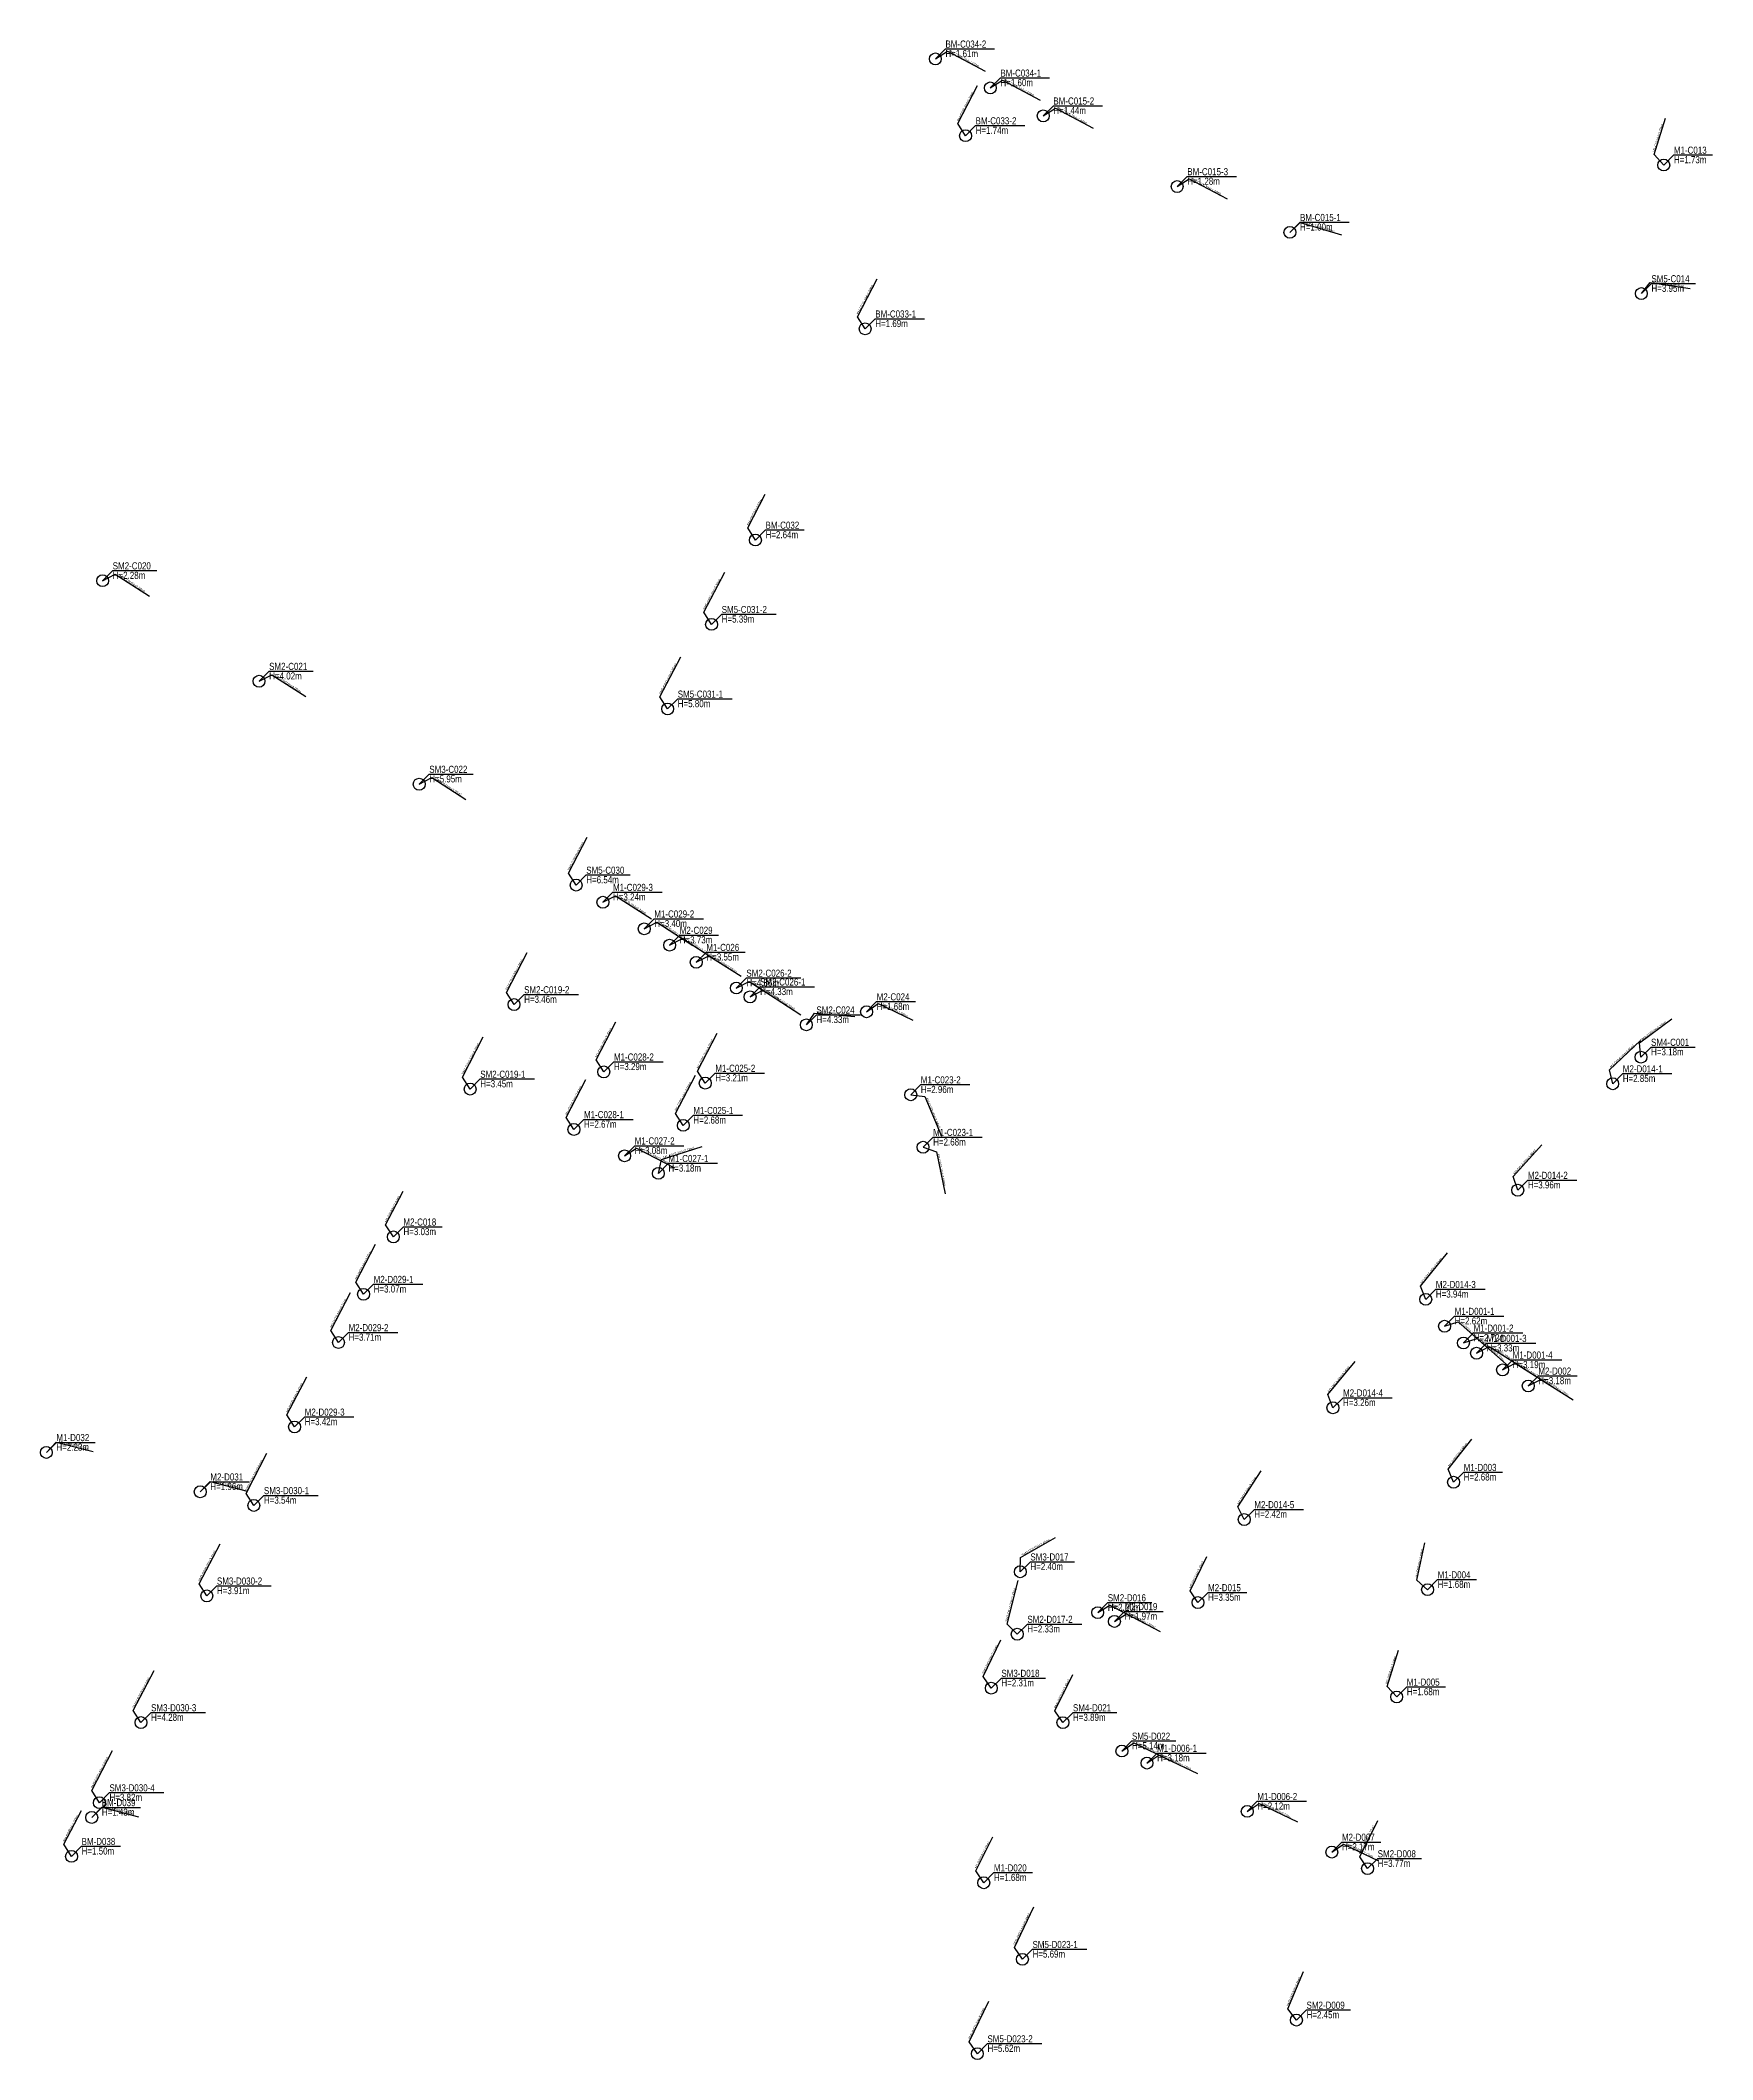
# Model space of a CAD drawing. Header units: millimetres. Extents: x -910 to 2851, y 385 to 4601.
# Drawn here: x 1944 to 2647, y 2911 to 3760 of the extents above; entities that cross this region are included whole.
import ezdxf

# ---------------------------------------------------------------- set-up
doc = ezdxf.new("R2010")
doc.units = ezdxf.units.MM
doc.layers.add('맨홀설명선', color=7, linetype='Continuous')
doc.layers.add('우수맨홀', color=193, linetype='Continuous')
doc.styles.get("Standard").update_dxf_attribs({"font": 'arial.ttf'})

msp = doc.modelspace()

# ---------------------------------------------------------------- texts
at = {"layer": '맨홀설명선', "color": 4, "width": 0.8}
for s, p in [('BM-C034-2', (2324.48, 3756.69)), ('H=1.61m', (2324.48, 3752.69)), ('BM-C034-1', (2347.57, 3744.5)), ('H=1.60m', (2347.57, 3740.5)), ('BM-C015-2', (2369.82, 3732.76)), ('BM-C033-2', (2337.15, 3724.44)), ('H=1.44m', (2369.82, 3728.76)), ('H=1.74m', (2337.15, 3720.44)), ('M1-C013', (2630.54, 3712.1)), ('H=1.73m', (2630.54, 3708.1)), ('BM-C015-3', (2426.09, 3703.07)), ('H=1.28m', (2426.09, 3699.07)), ('BM-C015-1', (2473.46, 3683.83)), ('H=1.00m', (2473.46, 3679.83)), ('SM5-C014', (2621.12, 3658.08)), ('H=3.95m', (2621.12, 3654.08)), ('BM-C033-1', (2294.98, 3643.27)), ('H=1.69m', (2294.98, 3639.27)), ('BM-C032', (2248.88, 3554.53)), ('H=2.64m', (2248.88, 3550.53)), ('SM2-C020', (1974.57, 3537.44)), ('H=2.28m', (1974.57, 3533.44)), ('SM5-C031-2', (2230.46, 3519.09)), ('H=5.39m', (2230.46, 3515.09)), ('SM2-C021', (2040.3, 3495.19)), ('H=4.02m', (2040.3, 3491.19)), ('SM5-C031-1', (2211.99, 3483.54)), ('H=5.80m', (2211.99, 3479.54)), ('SM3-C022', (2107.59, 3451.93)), ('H=5.95m', (2107.59, 3447.93)), ('SM5-C030', (2173.54, 3409.54)), ('H=6.54m', (2173.54, 3405.54)), ('M1-C029-3', (2184.78, 3402.32)), ('H=3.24m', (2184.78, 3398.32)), ('M1-C029-2', (2202.14, 3391.15)), ('H=3.40m', (2202.14, 3387.15)), ('M2-C029', (2212.83, 3384.29)), ('H=3.73m', (2212.83, 3380.29)), ('M1-C026', (2224.02, 3377.1)), ('H=3.55m', (2224.02, 3373.1)), ('SM2-C026-2', (2240.84, 3366.28)), ('SM2-C019-2', (2147.45, 3359.31)), ('H=4.86m', (2240.84, 3362.28)), ('SM2-C026-1', (2246.62, 3362.57)), ('H=4.33m', (2246.62, 3358.57)), ('H=3.46m', (2147.45, 3355.31)), ('SM2-C024', (2270.26, 3350.81)), ('M2-C024', (2295.57, 3356.32)), ('H=1.68m', (2295.57, 3352.32)), ('H=4.33m', (2270.26, 3346.81)), ('SM4-C001', (2620.96, 3337.23)), ('H=3.18m', (2620.96, 3333.23)), ('SM2-C019-1', (2129.01, 3323.81)), ('M1-C028-2', (2185.16, 3331.05)), ('H=3.29m', (2185.16, 3327.05)), ('M1-C025-2', (2227.78, 3326.31)), ('M2-D014-1', (2609.08, 3326.06)), ('H=3.45m', (2129.01, 3319.81)), ('H=3.21m', (2227.78, 3322.31)), ('M1-C023-2', (2314.12, 3321.43)), ('H=2.96m', (2314.12, 3317.43)), ('H=2.85m', (2609.08, 3322.06)), ('M1-C028-1', (2172.59, 3306.84)), ('M1-C025-1', (2218.56, 3308.57)), ('H=2.67m', (2172.59, 3302.84)), ('H=2.68m', (2218.56, 3304.57)), ('M1-C023-1', (2319.3, 3299.36)), ('M1-C027-2', (2193.89, 3295.78)), ('H=3.08m', (2193.89, 3291.78)), ('H=2.68m', (2319.3, 3295.36)), ('M1-C027-1', (2208.08, 3288.4)), ('H=3.18m', (2208.08, 3284.4)), ('M2-D014-2', (2569.19, 3281.33)), ('H=3.96m', (2569.19, 3277.33)), ('M2-C018', (2096.73, 3261.7)), ('H=3.03m', (2096.73, 3257.7)), ('M2-D029-1', (2084.21, 3237.59)), ('H=3.07m', (2084.21, 3233.59)), ('M2-D014-3', (2530.53, 3235.46)), ('H=3.94m', (2530.53, 3231.46)), ('M1-D001-1', (2538.43, 3224.17)), ('M2-D029-2', (2073.68, 3217.33)), ('H=3.71m', (2073.68, 3213.33)), ('H=2.62m', (2538.43, 3220.17)), ('M1-D001-2', (2546.38, 3217.13)), ('H=2.72m', (2546.38, 3213.13)), ('M1-D001-3', (2551.88, 3212.83)), ('H=3.33m', (2551.88, 3208.83)), ('M1-D001-4', (2562.82, 3205.81)), ('H=3.19m', (2562.82, 3201.81)), ('M2-D002', (2573.6, 3199.07)), ('M2-D014-4', (2491.53, 3189.89)), ('H=3.18m', (2573.6, 3195.07)), ('M2-D029-3', (2055.24, 3181.83)), ('H=3.26m', (2491.53, 3185.89)), ('M1-D032', (1950.92, 3171.13)), ('H=3.42m', (2055.24, 3177.83)), ('H=2.23m', (1950.92, 3167.13)), ('M2-D031', (2015.6, 3154.6)), ('M1-D003', (2542.23, 3158.59)), ('H=2.68m', (2542.23, 3154.59)), ('H=1.96m', (2015.6, 3150.6)), ('SM3-D030-1', (2038.1, 3148.85)), ('H=3.54m', (2038.1, 3144.85)), ('M2-D014-5', (2454.28, 3142.94)), ('H=2.42m', (2454.28, 3138.94)), ('SM3-D017', (2360.17, 3120.98)), ('H=2.40m', (2360.17, 3116.98)), ('M1-D004', (2531.29, 3113.47)), ('SM3-D030-2', (2018.36, 3110.84)), ('H=3.91m', (2018.36, 3106.84)), ('SM2-D016', (2392.69, 3103.82)), ('M2-D015', (2434.82, 3108.05)), ('H=3.35m', (2434.82, 3104.05)), ('H=1.68m', (2531.29, 3109.47)), ('SM2-D017-2', (2358.9, 3094.75)), ('H=2.20m', (2392.69, 3099.82)), ('M2-D019', (2399.72, 3100.11)), ('H=1.97m', (2399.72, 3096.11)), ('H=2.33m', (2358.9, 3090.75)), ('SM3-D018', (2347.98, 3072.08)), ('H=2.31m', (2347.98, 3068.08)), ('M1-D005', (2518.33, 3068.38)), ('H=1.68m', (2518.33, 3064.38)), ('SM3-D030-3', (1990.69, 3057.6)), ('H=4.28m', (1990.69, 3053.6)), ('SM4-D021', (2378.07, 3057.59)), ('H=3.89m', (2378.07, 3053.59)), ('SM5-D022', (2402.85, 3045.66)), ('H=5.14m', (2402.85, 3041.66)), ('M1-D006-1', (2413.41, 3040.58)), ('H=3.18m', (2413.41, 3036.58)), ('BM-D039', (1969.99, 3017.74)), ('SM3-D030-4', (1973.22, 3023.96)), ('H=3.82m', (1973.22, 3019.96)), ('M1-D006-2', (2455.51, 3020.31)), ('H=1.43m', (1969.99, 3013.74)), ('H=2.12m', (2455.51, 3016.31)), ('BM-D038', (1961.5, 3001.41)), ('M2-D007', (2491.06, 3003.19)), ('H=1.50m', (1961.5, 2997.41)), ('H=2.17m', (2491.06, 2999.19)), ('SM2-D008', (2506.1, 2996.24)), ('H=3.77m', (2506.1, 2992.24)), ('M1-D020', (2344.81, 2990.32)), ('H=1.68m', (2344.81, 2986.32)), ('SM5-D023-1', (2361.06, 2958.13)), ('H=5.69m', (2361.06, 2954.13)), ('SM2-D009', (2476.2, 2932.62)), ('H=2.45m', (2476.2, 2928.62)), ('SM5-D023-2', (2342.14, 2918.49)), ('H=5.62m', (2342.14, 2914.49))]:
    msp.add_text(s, height=3, dxfattribs=at).set_placement(p)
at = {"layer": '우수맨홀'}
for s, rotation, p in [('BM-C034-2(H=1.61m)', 332.17524, (2326.2, 3754.68)), ('BM-C034-1(H=1.60m)', 332.17524, (2349.3, 3742.49)), ('BM-C033-2(H=1.74m)', 62.5459, (2330.14, 3725.64)), ('BM-C015-2(H=1.44m)', 332.17524, (2371.54, 3730.75)), ('M1-C013(H=1.73m)', 72.72824, (2622.52, 3712.72)), ('BM-C015-3(H=1.28m)', 332.17524, (2427.81, 3701.05)), ('BM-C015-1(H=1.00m)', 343.24945, (2474.55, 3682.91)), ('SM5-C014(H=3.95m)', 351.37835, (2621.61, 3657.87)), ('BM-C033-1(H=1.69m)', 62.5459, (2287.97, 3644.48)), ('BM-C032(H=2.64m)', 62.5459, (2241.87, 3555.74)), ('SM2-C020(H=2.28m)', 327.26712, (1976.5, 3534.9)), ('SM5-C031-2(H=5.39m)', 62.5459, (2223.45, 3520.3)), ('SM5-C031-1(H=5.80m)', 62.5459, (2204.98, 3484.75)), ('SM2-C021(H=4.02m)', 327.26712, (2042.23, 3492.66)), ('SM3-C022(H=5.95m)', 327.26712, (2109.52, 3449.4)), ('SM5-C030(H=6.54m)', 62.5459, (2166.53, 3410.74)), ('M1-C029-3(H=3.24m)', 327.26712, (2186.71, 3399.78)), ('M1-C029-2(H=3.40m)', 327.26712, (2204.08, 3388.62)), ('M2-C029(H=3.73m)', 327.26712, (2214.76, 3381.75)), ('SM2-C019-2(H=3.46m)', 62.5459, (2140.44, 3360.51)), ('M1-C026(H=3.55m)', 327.26712, (2225.95, 3374.56)), ('SM2-C026-2(H=4.86m)', 327.26712, (2242.77, 3363.75)), ('SM2-C026-1(H=4.33m)', 327.26712, (2248.55, 3360.03)), ('SM2-C024(H=4.33m)', 355.11928, (2270.44, 3350.91)), ('M2-C024(H=1.68m)', 334.51634, (2297.18, 3354.54)), ('M1-C028-2(H=3.29m)', 62.5459, (2178.15, 3332.25)), ('SM4-C001(H=3.18m)', 36.53265, (2616.84, 3339.04)), ('SM2-C019-1(H=3.45m)', 62.5459, (2122, 3325.02)), ('M1-C025-2(H=3.21m)', 62.5459, (2220.77, 3327.52)), ('M2-D014-1(H=2.85m)', 43.23575, (2604.19, 3327.84)), ('M1-C028-1(H=2.67m)', 62.5459, (2165.58, 3308.05)), ('M1-C025-1(H=2.68m)', 62.5459, (2211.55, 3309.77)), ('M1-C023-2(H=2.96m)', 292.66153, (2316.21, 3315)), ('M1-C027-2(H=3.08m)', 332.5459, (2195.59, 3293.8)), ('M1-C027-1(H=3.18m)', 17.5459, (2206.09, 3289.82)), ('M2-D014-2(H=3.96m)', 48.23452, (2563.73, 3283.03)), ('M1-C023-1(H=2.68m)', 281.38004, (2320.94, 3291.72)), ('M2-C018(H=3.03m)', 62.5459, (2089.72, 3262.9)), ('M2-D029-1(H=3.07m)', 62.5459, (2077.2, 3238.79)), ('M2-D014-3(H=3.94m)', 51.05141, (2524.76, 3237.09)), ('M2-D029-2(H=3.71m)', 62.5459, (2066.67, 3218.53)), ('M1-D001-1(H=2.62m)', 318.47616, (2540.63, 3220.66)), ('M1-D001-2(H=2.72m)', 318.47616, (2548.58, 3213.62)), ('M1-D001-3(H=3.33m)', 327.59199, (2553.8, 3210.33)), ('M2-D014-4(H=3.26m)', 50.59916, (2485.81, 3191.53)), ('M1-D001-4(H=3.19m)', 327.59199, (2564.74, 3203.31)), ('M2-D029-3(H=3.42m)', 62.5459, (2048.23, 3183.03)), ('M2-D002(H=3.18m)', 327.59142, (2575.52, 3196.57)), ('M1-D032(H=2.23m)', 345.65932, (1951.84, 3170.43)), ('M1-D003(H=2.68m)', 52.0165, (2536.35, 3160.2)), ('SM3-D030-1(H=3.54m)', 62.5459, (2031.09, 3150.05)), ('M2-D031(H=1.96m)', 345.65933, (2016.52, 3153.9)), ('M2-D014-5(H=2.42m)', 56.7966, (2447.88, 3144.39)), ('SM3-D030-2(H=3.91m)', 62.5459, (2011.35, 3112.04)), ('SM3-D017(H=2.40m)', 29.69552, (2356.83, 3122.74)), ('M1-D004(H=1.68m)', 77.93287, (2522.8, 3113.72)), ('M2-D015(H=3.35m)', 63.82147, (2427.68, 3109.19)), ('SM2-D017-2(H=2.33m)', 75.75292, (2350.6, 3095.16)), ('SM2-D016(H=2.20m)', 332.17524, (2394.41, 3101.8)), ('M2-D019(H=1.97m)', 332.17524, (2401.44, 3098.1)), ('SM3-D018(H=2.31m)', 64.29005, (2340.79, 3073.2)), ('M1-D005(H=1.68m)', 72.34502, (2510.35, 3069.03)), ('SM3-D030-3(H=4.28m)', 62.5459, (1983.68, 3058.8)), ('SM4-D021(H=3.89m)', 63.69113, (2370.95, 3058.74)), ('SM3-D030-4(H=3.82m)', 62.5459, (1966.21, 3025.16)), ('SM5-D022(H=5.14m)', 334.29005, (2404.47, 3043.86)), ('M1-D006-1(H=3.18m)', 334.29005, (2415.02, 3038.78)), ('BM-D038(H=1.50m)', 62.5459, (1954.49, 3002.61)), ('BM-D039(H=1.43m)', 345.65932, (1970.91, 3017.05)), ('M1-D006-2(H=2.12m)', 334.29005, (2457.13, 3018.51)), ('SM2-D008(H=3.77m)', 63.571, (2498.98, 2997.39)), ('M1-D020(H=1.68m)', 63.69113, (2337.68, 2991.47)), ('M2-D007(H=2.17m)', 334.29005, (2492.68, 3001.39)), ('SM5-D023-1(H=5.69m)', 64.47808, (2353.85, 2959.24)), ('SM2-D009(H=2.45m)', 67.29983, (2468.71, 2933.57)), ('SM5-D023-2(H=5.62m)', 64.47808, (2334.93, 2919.6))]:
    msp.add_text(s, height=1, rotation=rotation, dxfattribs=at).set_placement(p)

# ---------------------------------------------------------------- linework, layer by layer
at = {"layer": '맨홀설명선', "color": 4}
for points in [[(2320.24, 3751.95), (2324.48, 3756.19), (2345.14, 3756.19)], [(2343.33, 3739.76), (2347.57, 3744), (2368.23, 3744)], [(2365.58, 3728.02), (2369.82, 3732.26), (2390.47, 3732.26)], [(2332.91, 3719.69), (2337.15, 3723.94), (2357.8, 3723.94)], [(2626.29, 3707.36), (2630.54, 3711.6), (2646.83, 3711.6)], [(2421.84, 3698.32), (2426.09, 3702.57), (2446.74, 3702.57)], [(2469.22, 3679.08), (2473.46, 3683.33), (2494.12, 3683.33)], [(2616.88, 3653.34), (2621.12, 3657.58), (2639.6, 3657.58)], [(2290.74, 3638.53), (2294.98, 3642.77), (2315.64, 3642.77)], [(2244.63, 3549.79), (2248.88, 3554.03), (2265.16, 3554.03)], [(1970.33, 3532.7), (1974.57, 3536.94), (1993.04, 3536.94)], [(2226.22, 3514.35), (2230.46, 3518.59), (2253.3, 3518.59)], [(2036.05, 3490.45), (2040.3, 3494.69), (2058.77, 3494.69)], [(2207.75, 3478.8), (2211.99, 3483.04), (2234.83, 3483.04)], [(2103.35, 3447.19), (2107.59, 3451.43), (2126.06, 3451.43)], [(2169.3, 3404.8), (2173.54, 3409.04), (2192.02, 3409.04)], [(2180.54, 3397.57), (2184.78, 3401.82), (2205.44, 3401.82)], [(2197.9, 3386.41), (2202.14, 3390.65), (2222.8, 3390.65)], [(2208.58, 3379.55), (2212.83, 3383.79), (2229.11, 3383.79)], [(2219.77, 3372.35), (2224.02, 3376.6), (2240.3, 3376.6)], [(2236.6, 3361.54), (2240.84, 3365.78), (2263.68, 3365.78)], [(2242.38, 3357.82), (2246.62, 3362.07), (2269.46, 3362.07)], [(2143.2, 3354.57), (2147.45, 3358.81), (2170.29, 3358.81)], [(2291.33, 3351.58), (2295.57, 3355.82), (2311.86, 3355.82)], [(2266.02, 3346.07), (2270.26, 3350.31), (2288.73, 3350.31)], [(2616.72, 3332.49), (2620.96, 3336.73), (2639.43, 3336.73)], [(2180.92, 3326.3), (2185.16, 3330.55), (2205.82, 3330.55)], [(2124.76, 3319.07), (2129.01, 3323.31), (2151.85, 3323.31)], [(2223.54, 3321.57), (2227.78, 3325.81), (2248.44, 3325.81)], [(2309.88, 3316.68), (2314.12, 3320.93), (2334.77, 3320.93)], [(2604.84, 3321.31), (2609.08, 3325.56), (2629.74, 3325.56)], [(2168.35, 3302.1), (2172.59, 3306.34), (2193.25, 3306.34)], [(2214.32, 3303.82), (2218.56, 3308.07), (2239.22, 3308.07)], [(2189.64, 3291.03), (2193.89, 3295.28), (2214.54, 3295.28)], [(2315.06, 3294.62), (2319.3, 3298.86), (2339.95, 3298.86)], [(2203.84, 3283.66), (2208.08, 3287.9), (2228.74, 3287.9)], [(2564.94, 3276.58), (2569.19, 3280.83), (2589.84, 3280.83)], [(2092.49, 3256.95), (2096.73, 3261.2), (2113.02, 3261.2)], [(2079.96, 3232.84), (2084.21, 3237.09), (2104.86, 3237.09)], [(2526.29, 3230.72), (2530.53, 3234.96), (2551.19, 3234.96)], [(2069.44, 3212.59), (2073.68, 3216.83), (2094.34, 3216.83)], [(2534.19, 3219.42), (2538.43, 3223.67), (2559.09, 3223.67)], [(2542.14, 3212.38), (2546.38, 3216.63), (2567.04, 3216.63)], [(2547.64, 3208.09), (2551.88, 3212.33), (2572.54, 3212.33)], [(2558.58, 3201.06), (2562.82, 3205.31), (2583.48, 3205.31)], [(2569.35, 3194.32), (2573.6, 3198.57), (2589.88, 3198.57)], [(2487.28, 3185.14), (2491.53, 3189.39), (2512.18, 3189.39)], [(2051, 3177.09), (2055.24, 3181.33), (2075.9, 3181.33)], [(1946.68, 3166.39), (1950.92, 3170.63), (1967.21, 3170.63)], [(2537.99, 3153.85), (2542.23, 3158.09), (2558.52, 3158.09)], [(2011.36, 3149.85), (2015.6, 3154.1), (2031.89, 3154.1)], [(2033.86, 3144.11), (2038.1, 3148.35), (2060.94, 3148.35)], [(2450.03, 3138.2), (2454.28, 3142.44), (2474.93, 3142.44)], [(2355.93, 3116.24), (2360.17, 3120.48), (2378.64, 3120.48)], [(2014.11, 3106.1), (2018.36, 3110.34), (2041.2, 3110.34)], [(2430.58, 3103.3), (2434.82, 3107.55), (2451.11, 3107.55)], [(2527.05, 3108.72), (2531.29, 3112.97), (2547.58, 3112.97)], [(2388.45, 3099.08), (2392.69, 3103.32), (2411.17, 3103.32)], [(2395.48, 3095.37), (2399.72, 3099.61), (2416.01, 3099.61)], [(2354.65, 3090.01), (2358.9, 3094.25), (2381.74, 3094.25)], [(2343.74, 3067.34), (2347.98, 3071.58), (2366.45, 3071.58)], [(2514.08, 3063.64), (2518.33, 3067.88), (2534.61, 3067.88)], [(1986.45, 3052.86), (1990.69, 3057.1), (2013.53, 3057.1)], [(2373.83, 3052.85), (2378.07, 3057.09), (2396.55, 3057.09)], [(2398.61, 3040.92), (2402.85, 3045.16), (2421.32, 3045.16)], [(2409.16, 3035.84), (2413.41, 3040.08), (2434.06, 3040.08)], [(1968.97, 3019.21), (1973.22, 3023.46), (1996.06, 3023.46)], [(1965.75, 3013), (1969.99, 3017.24), (1986.28, 3017.24)], [(2451.27, 3015.56), (2455.51, 3019.81), (2476.17, 3019.81)], [(1957.26, 2996.66), (1961.5, 3000.91), (1977.79, 3000.91)], [(2486.82, 2998.45), (2491.06, 3002.69), (2507.35, 3002.69)], [(2501.85, 2991.5), (2506.1, 2995.74), (2524.57, 2995.74)], [(2340.57, 2985.58), (2344.81, 2989.82), (2361.1, 2989.82)], [(2356.82, 2953.39), (2361.06, 2957.63), (2383.9, 2957.63)], [(2471.96, 2927.87), (2476.2, 2932.12), (2494.67, 2932.12)], [(2337.89, 2913.75), (2342.14, 2917.99), (2364.98, 2917.99)]]:
    msp.add_lwpolyline(points, dxfattribs=at)
at = {"layer": '우수맨홀'}
for p, q in [((2320.24, 3751.95), (2325.31, 3755.15)), ((2325.31, 3755.15), (2341.23, 3746.74)), ((2343.33, 3739.76), (2348.41, 3742.96)), ((2348.41, 3742.96), (2364.33, 3734.55)), ((2329.68, 3724.75), (2337.98, 3740.72)), ((2365.58, 3728.02), (2370.65, 3731.22)), ((2370.65, 3731.22), (2386.57, 3722.81)), ((2622.22, 3711.77), (2626.97, 3727.05)), ((2332.91, 3719.69), (2329.68, 3724.75)), ((2626.29, 3707.36), (2622.22, 3711.77)), ((2421.84, 3698.32), (2426.92, 3701.52)), ((2426.92, 3701.52), (2442.84, 3693.12)), ((2469.22, 3679.08), (2473.59, 3683.19)), ((2473.59, 3683.19), (2490.83, 3678.01)), ((2287.51, 3643.59), (2295.81, 3659.56)), ((2616.88, 3653.34), (2620.63, 3658.02)), ((2620.63, 3658.02), (2637.43, 3655.48)), ((2290.74, 3638.53), (2287.51, 3643.59)), ((2241.41, 3554.85), (2248.78, 3569.05)), ((2244.63, 3549.79), (2241.41, 3554.85)), ((1970.33, 3532.7), (1975.66, 3535.45)), ((1975.66, 3535.45), (1989.96, 3526.25)), ((2222.99, 3519.41), (2231.75, 3536.27)), ((2226.22, 3514.35), (2222.99, 3519.41)), ((2204.52, 3483.86), (2213.28, 3500.72)), ((2036.05, 3490.45), (2041.39, 3493.2)), ((2041.39, 3493.2), (2055.69, 3484)), ((2207.75, 3478.8), (2204.52, 3483.86)), ((2103.35, 3447.19), (2108.68, 3449.94)), ((2108.68, 3449.94), (2122.98, 3440.75)), ((2166.07, 3409.85), (2173.91, 3424.94)), ((2169.3, 3404.8), (2166.07, 3409.85)), ((2180.54, 3397.57), (2185.87, 3400.32)), ((2185.87, 3400.32), (2201.01, 3390.59)), ((2197.9, 3386.41), (2203.24, 3389.16)), ((2203.24, 3389.16), (2218.38, 3379.43)), ((2208.58, 3379.55), (2213.92, 3382.29)), ((2213.92, 3382.29), (2227.38, 3373.64)), ((2139.98, 3359.62), (2148.74, 3376.48)), ((2219.77, 3372.35), (2225.11, 3375.1)), ((2225.11, 3375.1), (2238.57, 3366.45)), ((2236.6, 3361.54), (2241.93, 3364.29)), ((2241.93, 3364.29), (2257.91, 3354.01)), ((2242.38, 3357.82), (2247.71, 3360.57)), ((2247.71, 3360.57), (2263.69, 3350.3)), ((2143.2, 3354.57), (2139.98, 3359.62)), ((2291.33, 3351.58), (2296.27, 3354.98)), ((2296.27, 3354.98), (2310.72, 3348.09)), ((2177.69, 3331.36), (2185.99, 3347.33)), ((2266.02, 3346.07), (2269.45, 3350.99)), ((2269.45, 3350.99), (2286.39, 3349.55)), ((2616.04, 3338.45), (2629.7, 3348.57)), ((2121.54, 3324.13), (2130.29, 3340.99)), ((2220.31, 3326.63), (2228.61, 3342.6)), ((2603.46, 3327.16), (2616.58, 3339.49)), ((2616.72, 3332.49), (2616.04, 3338.45)), ((2180.92, 3326.3), (2177.69, 3331.36)), ((2223.54, 3321.57), (2220.31, 3326.63)), ((2604.84, 3321.31), (2603.46, 3327.16)), ((2124.76, 3319.07), (2121.54, 3324.13)), ((2165.12, 3307.16), (2173.42, 3323.13)), ((2211.09, 3308.88), (2219.39, 3324.85)), ((2309.88, 3316.68), (2315.83, 3315.92)), ((2315.83, 3315.92), (2322.76, 3299.31)), ((2168.35, 3302.1), (2165.12, 3307.16)), ((2214.32, 3303.82), (2211.09, 3308.88)), ((2189.64, 3291.03), (2194.7, 3294.26)), ((2194.7, 3294.26), (2210.67, 3285.96)), ((2205.14, 3289.52), (2222.3, 3294.94)), ((2315.06, 3294.62), (2320.74, 3292.7)), ((2320.74, 3292.7), (2324.29, 3275.05)), ((2563.07, 3282.28), (2575.06, 3295.71)), ((2203.84, 3283.66), (2205.14, 3289.52)), ((2089.26, 3262.01), (2096.64, 3276.21)), ((2564.94, 3276.58), (2563.07, 3282.28)), ((2092.49, 3256.95), (2089.26, 3262.01)), ((2076.74, 3237.9), (2085.03, 3253.87)), ((2524.14, 3236.32), (2535.45, 3250.32)), ((2066.21, 3217.64), (2074.51, 3233.62)), ((2079.96, 3232.84), (2076.74, 3237.9)), ((2526.29, 3230.72), (2524.14, 3236.32)), ((2069.44, 3212.59), (2066.21, 3217.64)), ((2534.19, 3219.42), (2539.88, 3221.32)), ((2539.88, 3221.32), (2553.36, 3209.39)), ((2542.14, 3212.38), (2547.83, 3214.29)), ((2547.64, 3208.09), (2552.96, 3210.87)), ((2547.83, 3214.29), (2561.3, 3202.35)), ((2552.96, 3210.87), (2568.15, 3201.22)), ((2485.17, 3190.76), (2496.6, 3204.67)), ((2558.58, 3201.06), (2563.9, 3203.84)), ((2563.9, 3203.84), (2579.09, 3194.19)), ((2047.77, 3182.15), (2056.07, 3198.12)), ((2487.28, 3185.14), (2485.17, 3190.76)), ((2569.35, 3194.32), (2574.67, 3197.1)), ((2574.67, 3197.1), (2588.18, 3188.53)), ((2051, 3177.09), (2047.77, 3182.15)), ((1946.68, 3166.39), (1950.87, 3170.68)), ((1950.87, 3170.68), (1966.37, 3166.72)), ((2030.63, 3149.16), (2039.39, 3166.02)), ((2535.74, 3159.41), (2545.59, 3172.02)), ((2447.33, 3143.55), (2457.19, 3158.61)), ((2537.99, 3153.85), (2535.74, 3159.41)), ((2011.36, 3149.85), (2015.55, 3154.15)), ((2015.55, 3154.15), (2031.05, 3150.18)), ((2033.86, 3144.11), (2030.63, 3149.16)), ((2450.03, 3138.2), (2447.33, 3143.55)), ((2010.89, 3111.16), (2019.65, 3128.02)), ((2355.96, 3122.24), (2370.73, 3130.66)), ((2427.24, 3108.29), (2434.3, 3122.65)), ((2522.59, 3112.74), (2525.94, 3128.39)), ((2355.93, 3116.24), (2355.96, 3122.24)), ((2014.11, 3106.1), (2010.89, 3111.16)), ((2350.36, 3094.19), (2355.03, 3112.61)), ((2430.58, 3103.3), (2427.24, 3108.29)), ((2527.05, 3108.72), (2522.59, 3112.74)), ((2388.45, 3099.08), (2393.53, 3102.27)), ((2393.53, 3102.27), (2408.56, 3094.34)), ((2395.48, 3095.37), (2400.56, 3098.56)), ((2400.56, 3098.56), (2414.71, 3091.09)), ((2354.65, 3090.01), (2350.36, 3094.19)), ((2340.36, 3072.29), (2347.73, 3087.61)), ((2510.04, 3068.08), (2514.9, 3083.32)), ((1983.22, 3057.91), (1991.98, 3074.77)), ((2343.74, 3067.34), (2340.36, 3072.29)), ((2370.5, 3057.84), (2378.04, 3073.08)), ((2514.08, 3063.64), (2510.04, 3068.08)), ((1986.45, 3052.86), (1983.22, 3057.91)), ((2373.83, 3052.85), (2370.5, 3057.84)), ((1965.74, 3024.27), (1974.5, 3041.13)), ((2398.61, 3040.92), (2403.57, 3044.3)), ((2403.57, 3044.3), (2418.88, 3036.92)), ((2409.16, 3035.84), (2414.12, 3039.22)), ((2414.12, 3039.22), (2430.34, 3031.41)), ((1968.97, 3019.21), (1965.74, 3024.27)), ((1954.03, 3001.72), (1961.41, 3015.92)), ((1965.75, 3013), (1969.94, 3017.29)), ((1969.94, 3017.29), (1985.44, 3013.33)), ((2451.27, 3015.56), (2456.23, 3018.94)), ((2456.23, 3018.94), (2472.44, 3011.13)), ((2337.24, 2990.57), (2344.33, 3004.91)), ((2498.53, 2996.5), (2506.1, 3011.72)), ((1957.26, 2996.66), (1954.03, 3001.72)), ((2486.82, 2998.45), (2491.78, 3001.83)), ((2491.78, 3001.83), (2506.19, 2994.89)), ((2501.85, 2991.5), (2498.53, 2996.5)), ((2340.57, 2985.58), (2337.24, 2990.57)), ((2353.42, 2958.34), (2361.61, 2975.48)), ((2356.82, 2953.39), (2353.42, 2958.34)), ((2468.32, 2932.65), (2474.88, 2948.33)), ((2334.5, 2918.7), (2342.68, 2935.84)), ((2471.96, 2927.87), (2468.32, 2932.65)), ((2337.89, 2913.75), (2334.5, 2918.7))]:
    msp.add_line(p, q, dxfattribs=at)
for centre in [(2320.24, 3751.95), (2343.33, 3739.76), (2365.58, 3728.02), (2332.91, 3719.69), (2626.29, 3707.36), (2421.84, 3698.32), (2469.22, 3679.08), (2616.88, 3653.34), (2290.74, 3638.53), (2244.63, 3549.79), (1970.33, 3532.7), (2226.22, 3514.35), (2036.05, 3490.45), (2207.75, 3478.8), (2103.35, 3447.19), (2169.3, 3404.8), (2180.54, 3397.57), (2197.9, 3386.41), (2208.58, 3379.55), (2219.77, 3372.35), (2236.6, 3361.54), (2242.38, 3357.82), (2143.2, 3354.57), (2291.33, 3351.58), (2266.02, 3346.07), (2616.72, 3332.49), (2180.92, 3326.3), (2124.76, 3319.07), (2223.54, 3321.57), (2309.88, 3316.68), (2604.84, 3321.31), (2168.35, 3302.1), (2214.32, 3303.82), (2189.64, 3291.03), (2315.06, 3294.62), (2203.84, 3283.66), (2564.94, 3276.58), (2092.49, 3256.95), (2079.96, 3232.84), (2526.29, 3230.72), (2534.19, 3219.42), (2069.44, 3212.59), (2542.14, 3212.38), (2547.64, 3208.09), (2558.58, 3201.06), (2569.35, 3194.32), (2487.28, 3185.14), (2051, 3177.09), (1946.68, 3166.39), (2011.36, 3149.85), (2537.99, 3153.85), (2033.86, 3144.11), (2450.03, 3138.2), (2355.93, 3116.24), (2014.11, 3106.1), (2430.58, 3103.3), (2527.05, 3108.72), (2388.45, 3099.08), (2395.48, 3095.37), (2354.65, 3090.01), (2343.74, 3067.34), (2514.08, 3063.64), (1986.45, 3052.86), (2373.83, 3052.85), (2398.61, 3040.92), (2409.16, 3035.84), (1968.97, 3019.21), (1965.75, 3013), (2451.27, 3015.56), (1957.26, 2996.66), (2486.82, 2998.45), (2340.57, 2985.58), (2501.85, 2991.5), (2356.82, 2953.39), (2471.96, 2927.87), (2337.89, 2913.75)]:
    msp.add_circle(centre, 2.5, dxfattribs=at)

msp.set_redraw_order([(e.dxf.handle, doc.entitydb.next_handle()) for e in msp.query("TEXT MTEXT ATTDEF DIMENSION ARC_DIMENSION")])  # texts and dimensions are drawn at this point

doc.saveas('drawing.dxf')
